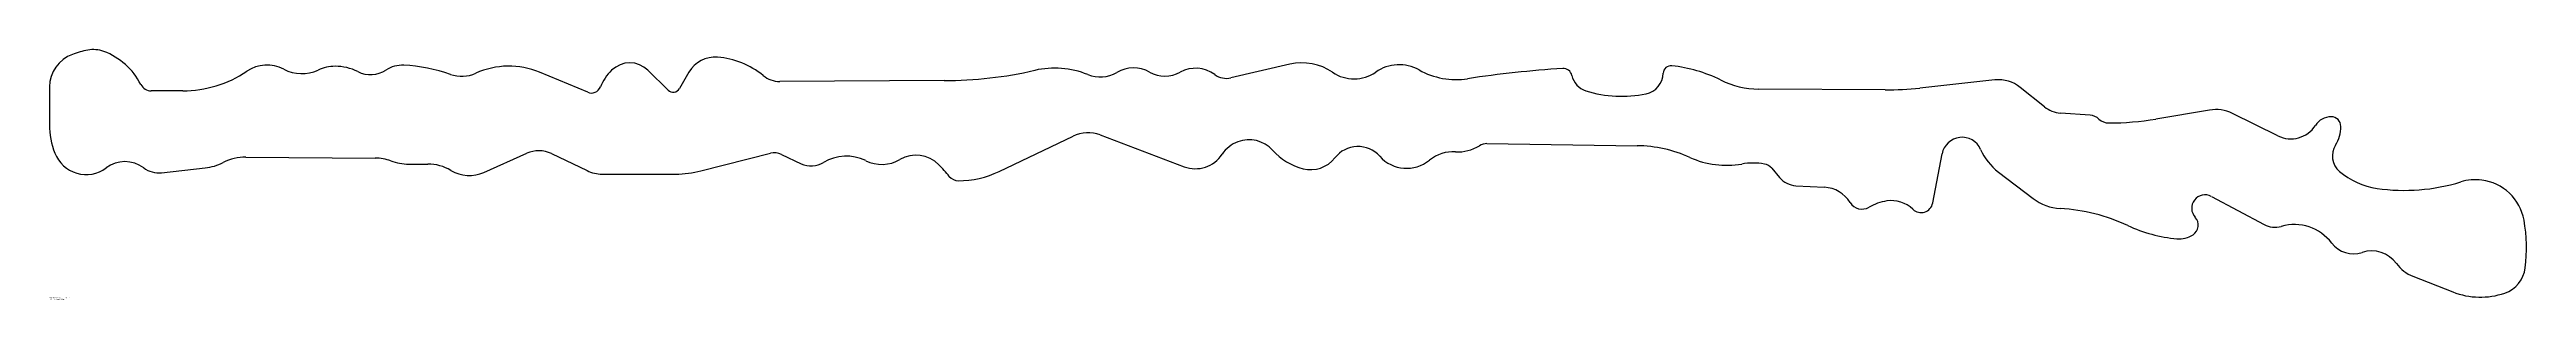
# Model space of a CAD drawing. Header units: millimetres. Extents: x -367 to 367, y -41 to 34.
import ezdxf

# ---------------------------------------------------------------- set-up
doc = ezdxf.new("R2010")
doc.units = ezdxf.units.MM
doc.styles.add('SLDTEXTSTYLE0', font='TXT', dxfattribs={"width": 0.7})

msp = doc.modelspace()

# ---------------------------------------------------------------- linework, layer by layer
at = {"color": 7, "linetype": 'Continuous'}
for p, q in [((-366.78, 22.6), (-366.78, 14.66)), ((-207.37, 21.02), (-221.59, 26.93)), ((-183.51, 21.65), (-189.51, 27.53)), ((-177.36, 26.96), (-180.2, 22.1)), ((-101.78, 24.46), (-150.47, 24.23)), ((0.63, 29.31), (-16.84, 25.28)), ((209.5, 24.66), (187.28, 22.28)), ((224.15, 16.75), (217, 22.47)), ((-327.32, 21.45), (-336.66, 21.45)), ((176.97, 21.76), (139.56, 21.98)), ((237.72, 14.22), (228.9, 14.88)), ((273.04, 15.75), (257.18, 13.09)), ((293.32, 8.13), (279.84, 14.76)), ((-366.78, 14.66), (-366.78, 11.41)), ((-85.49, -2.41), (-63.58, 8.06)), ((-55.58, 8.4), (-30.64, -1.01)), ((-308.61, 1.81), (-270.29, 1.55)), ((-238.1, -2.69), (-225.4, 2.95)), ((-218.12, 2.86), (-207.56, -2.18)), ((-173.8, -2.26), (-153.23, 2.96)), ((-149.92, 2.64), (-144.1, -0.14)), ((59.02, 5.82), (103.49, 5.19)), ((191.06, -11.74), (193.83, 2.81)), ((-333.63, -2.8), (-320.64, -1.36)), ((-260.4, -0.24), (-254.69, -0.24)), ((-203.06, -3.2), (-181.3, -3.2)), ((143.41, -1.49), (145.7, -4.22)), ((150.53, -6.64), (158.99, -7.11)), ((210.52, -2.59), (220.79, -10.44)), ((273.6, -9.81), (289.2, -18.12)), ((333.29, -33.45), (345.14, -38.09))]:
    msp.add_line(p, q, dxfattribs=at)
for centre, radius, start, end in [((-356.55, 22.6), 10.23, 109.76395, 180), ((-349.18, 2.09), 32.02, 101.27692, 109.76395), ((-353.75, 25), 8.66, 69.39156, 101.27692), ((-357.89, 13.99), 20.42, 27.20351, 69.39156), ((-194.89, 22.05), 7.68, 45.58794, 134.40103), ((-169.57, 22.42), 9.02, 85.64302, 149.75781), ((-170.72, 7.35), 24.13, 50.51248, 85.64302), ((4.25, 13.63), 16.09, 55.78271, 102.98833), ((-336.66, 24.9), 3.45, 207.20351, 270), ((-327.32, 55.49), 34.04, 270, 303.87815), ((-302.36, 18.33), 10.73, 62.47931, 123.87815), ((-292.07, 38.08), 11.54, 242.47931, 294.81281), ((-282.16, 16.64), 12.07, 90.18909, 114.81281), ((-282.15, 13.76), 14.95, 63.38606, 90.18909), ((-271.7, 34.62), 8.38, 243.38606, 303.196), ((-262.31, 20.27), 8.77, 87.12005, 123.196), ((-264.37, -20.73), 49.83, 70.80218, 87.12005), ((-244.67, 35.86), 10.1, 250.80218, 294.23269), ((-230.74, 4.9), 23.85, 67.4438, 114.23269), ((-206.26, 23.69), 2.89, 247.4438, 337.65779), ((-189.93, 16.98), 14.77, 134.40103, 157.65779), ((-182.03, 23.17), 2.12, 225.58794, 329.75781), ((-150.5, 31.88), 7.65, 230.51248, 270.27041), ((-102.37, 149.45), 124.99, 270.27041, 282.69369), ((-69.07, 1.62), 26.54, 68.20419, 102.69369), ((-55.55, 35.43), 9.87, 248.20419, 300.04842), ((-45.67, 18.35), 9.86, 61.16018, 120.04842), ((-36.37, 35.23), 9.41, 241.16018, 298.55839), ((-27.29, 18.55), 9.58, 53.62978, 118.55839), ((-18.15, 30.96), 5.83, 233.62978, 282.98833), ((19.64, 36.26), 11.28, 235.78271, 304.70438), ((33, 16.97), 12.19, 60.98904, 124.70438), ((49.92, 47.5), 22.72, 240.98904, 278.54552), ((103.39, -308.31), 337.09, 93.72987, 98.54552), ((81.63, 25.48), 2.59, 11.9386, 93.72987), ((90.15, 27.28), 6.12, 191.9386, 252.82902), ((104.84, 26.84), 6.4, 281.66181, 358.13878), ((113.55, 26.56), 2.32, 83.80471, 178.13878), ((109.15, -13.99), 43.11, 63.73098, 83.80471), ((139.72, 47.94), 25.96, 243.73098, 269.65888), ((177.51, 113.42), 91.66, 269.65888, 276.11377), ((210.59, 14.47), 10.25, 51.32329, 96.11377), ((98.9, 55.6), 35.77, 252.82902, 281.66181), ((229.55, 23.5), 8.65, 231.32329, 265.72388), ((274.9, 4.69), 11.21, 63.84391, 99.52146), ((-343.34, 11.41), 23.44, 180, 200.98295), ((-59.18, -1.14), 10.2, 69.32797, 115.54911), ((199.74, 1.68), 6.02, 23.77561, 169.22723), ((237.4, 9.94), 4.3, 47.23147, 85.72388), ((243.27, 16.29), 4.36, 227.23147, 270.00008), ((243.27, 96.03), 84.1, 270.00008, 279.52146), ((297.14, 15.9), 8.66, 243.84391, 327.21238), ((309.11, 8.19), 5.58, 90.04568, 147.21238), ((309.1, 10.91), 2.86, 0.05409, 90.04568), ((301.63, 10.9), 10.33, 327.66891, 0.05409), ((-355.96, 6.57), 9.91, 200.98295, 306.72837), ((-344.46, -8.84), 9.32, 53.27163, 126.72837), ((-322.36, 14.12), 15.58, 276.33077, 296.88948), ((-308.71, -12.8), 14.6, 89.62082, 116.88948), ((-270.38, -11.95), 13.5, 69.62394, 89.62082), ((-260.4, 14.93), 15.17, 249.62394, 270), ((-221.87, -5), 8.7, 64.50758, 113.94712), ((-152.02, -1.78), 4.89, 64.50758, 104.23965), ((-141.13, 6.09), 6.9, 244.50758, 301.46699), ((-130.75, -10.88), 13, 63.7081, 121.46699), ((-120.24, 10.38), 10.72, 243.7081, 300.09756), ((-110.1, -7.11), 9.49, 44.78052, 120.09756), ((-27.32, 7.81), 9.42, 249.32797, 326.80424), ((-11.42, -2.59), 9.57, 110.3799, 146.80424), ((-11.49, -2.41), 9.38, 41.88887, 110.3799), ((8.98, 15.94), 18.11, 221.88887, 255.81644), ((6.78, 7.25), 9.14, 255.81644, 321.9487), ((20.81, -3.73), 8.68, 41.95629, 141.9487), ((35.23, 9.23), 10.71, 221.95629, 309.24485), ((49, -7.63), 11.05, 86.35206, 129.24485), ((50.46, 15.32), 11.94, 266.35206, 302.00683), ((58.97, 1.72), 4.1, 89.19851, 122.00683), ((102.94, -34.3), 39.5, 65.77368, 89.19851), ((130, 25.83), 26.44, 245.77368, 279.84896), ((137.86, -19.47), 19.54, 80.15111, 99.84896), ((220.91, 11.01), 17.12, 203.77561, 232.60858), ((315.44, 2.17), 6, 147.66891, 229.52806), ((-334.45, 4.58), 7.42, 233.27163, 276.33077), ((-254.69, -13.56), 13.32, 59.28236, 90), ((-242.43, 7.07), 10.68, 239.28236, 293.94712), ((-203.06, 7.27), 10.47, 244.50758, 270), ((-181.3, 27.27), 30.47, 270, 284.23965), ((-138.2, -34.99), 49.07, 39.34131, 44.78052), ((-97.56, -1.67), 3.48, 219.34131, 269.99967), ((-97.56, 22.82), 27.97, 269.99967, 295.54911), ((140.57, -3.87), 3.7, 40.00341, 80.15111), ((150.9, 0.14), 6.79, 220.00341, 266.82625), ((158.46, -16.65), 9.56, 31.9138, 86.82625), ((325.84, 14.35), 22.02, 229.52806, 261.75383), ((330.8, 48.58), 56.6, 261.75383, 287.14832), ((351.86, -19.69), 14.84, 82.88016, 107.14832), ((351.9, -19.4), 14.54, 10.06868, 82.88016), ((170.11, -9.4), 4.17, 211.9138, 300.27643), ((179.55, -25.57), 14.56, 98.38329, 120.27643), ((178.78, -20.29), 9.23, 46.23205, 98.38329), ((187.6, -11.09), 3.52, 226.23205, 349.22723), ((229.67, 1.18), 14.62, 232.60858, 266.78299), ((225.78, -68.03), 54.7, 65.06465, 86.78299), ((271.73, -13.31), 3.96, 61.97768, 222.75342), ((267.44, 21.57), 44.12, 245.06465, 264.74283), ((264.09, -14.88), 7.51, 264.74283, 302.99655), ((266.32, -18.32), 3.41, 302.99655, 42.75342), ((292.45, -12.02), 6.91, 241.97768, 285.74746), ((298.13, -32.17), 14.03, 37.50255, 105.74746), ((319.75, -25.11), 47.2, 352.86778, 10.06868), ((315.72, -18.68), 8.13, 217.50255, 288.27466), ((321.1, -34.99), 9.04, 35.86652, 108.27466), ((337.26, -23.3), 10.9, 215.86652, 248.62889), ((357.57, -29.84), 9.08, 288.86433, 352.86778), ((353.28, -17.29), 22.34, 248.62889, 288.86433)]:
    msp.add_arc(centre, radius, start, end, dxfattribs=at)

# ---------------------------------------------------------------- texts
at = {"color": 7, "linetype": 'Continuous', "char_height": 0.3224, "attachment_point": 1, "style": 'SLDTEXTSTYLE0'}
for s, insert in [('SOLIDWORKS Educational Product.', (-366.78, -39.7)), ('For Instructional Use Only.', (-366.78, -40.18))]:
    msp.add_mtext(s, dxfattribs=dict(at, insert=insert))

doc.saveas('drawing.dxf')
